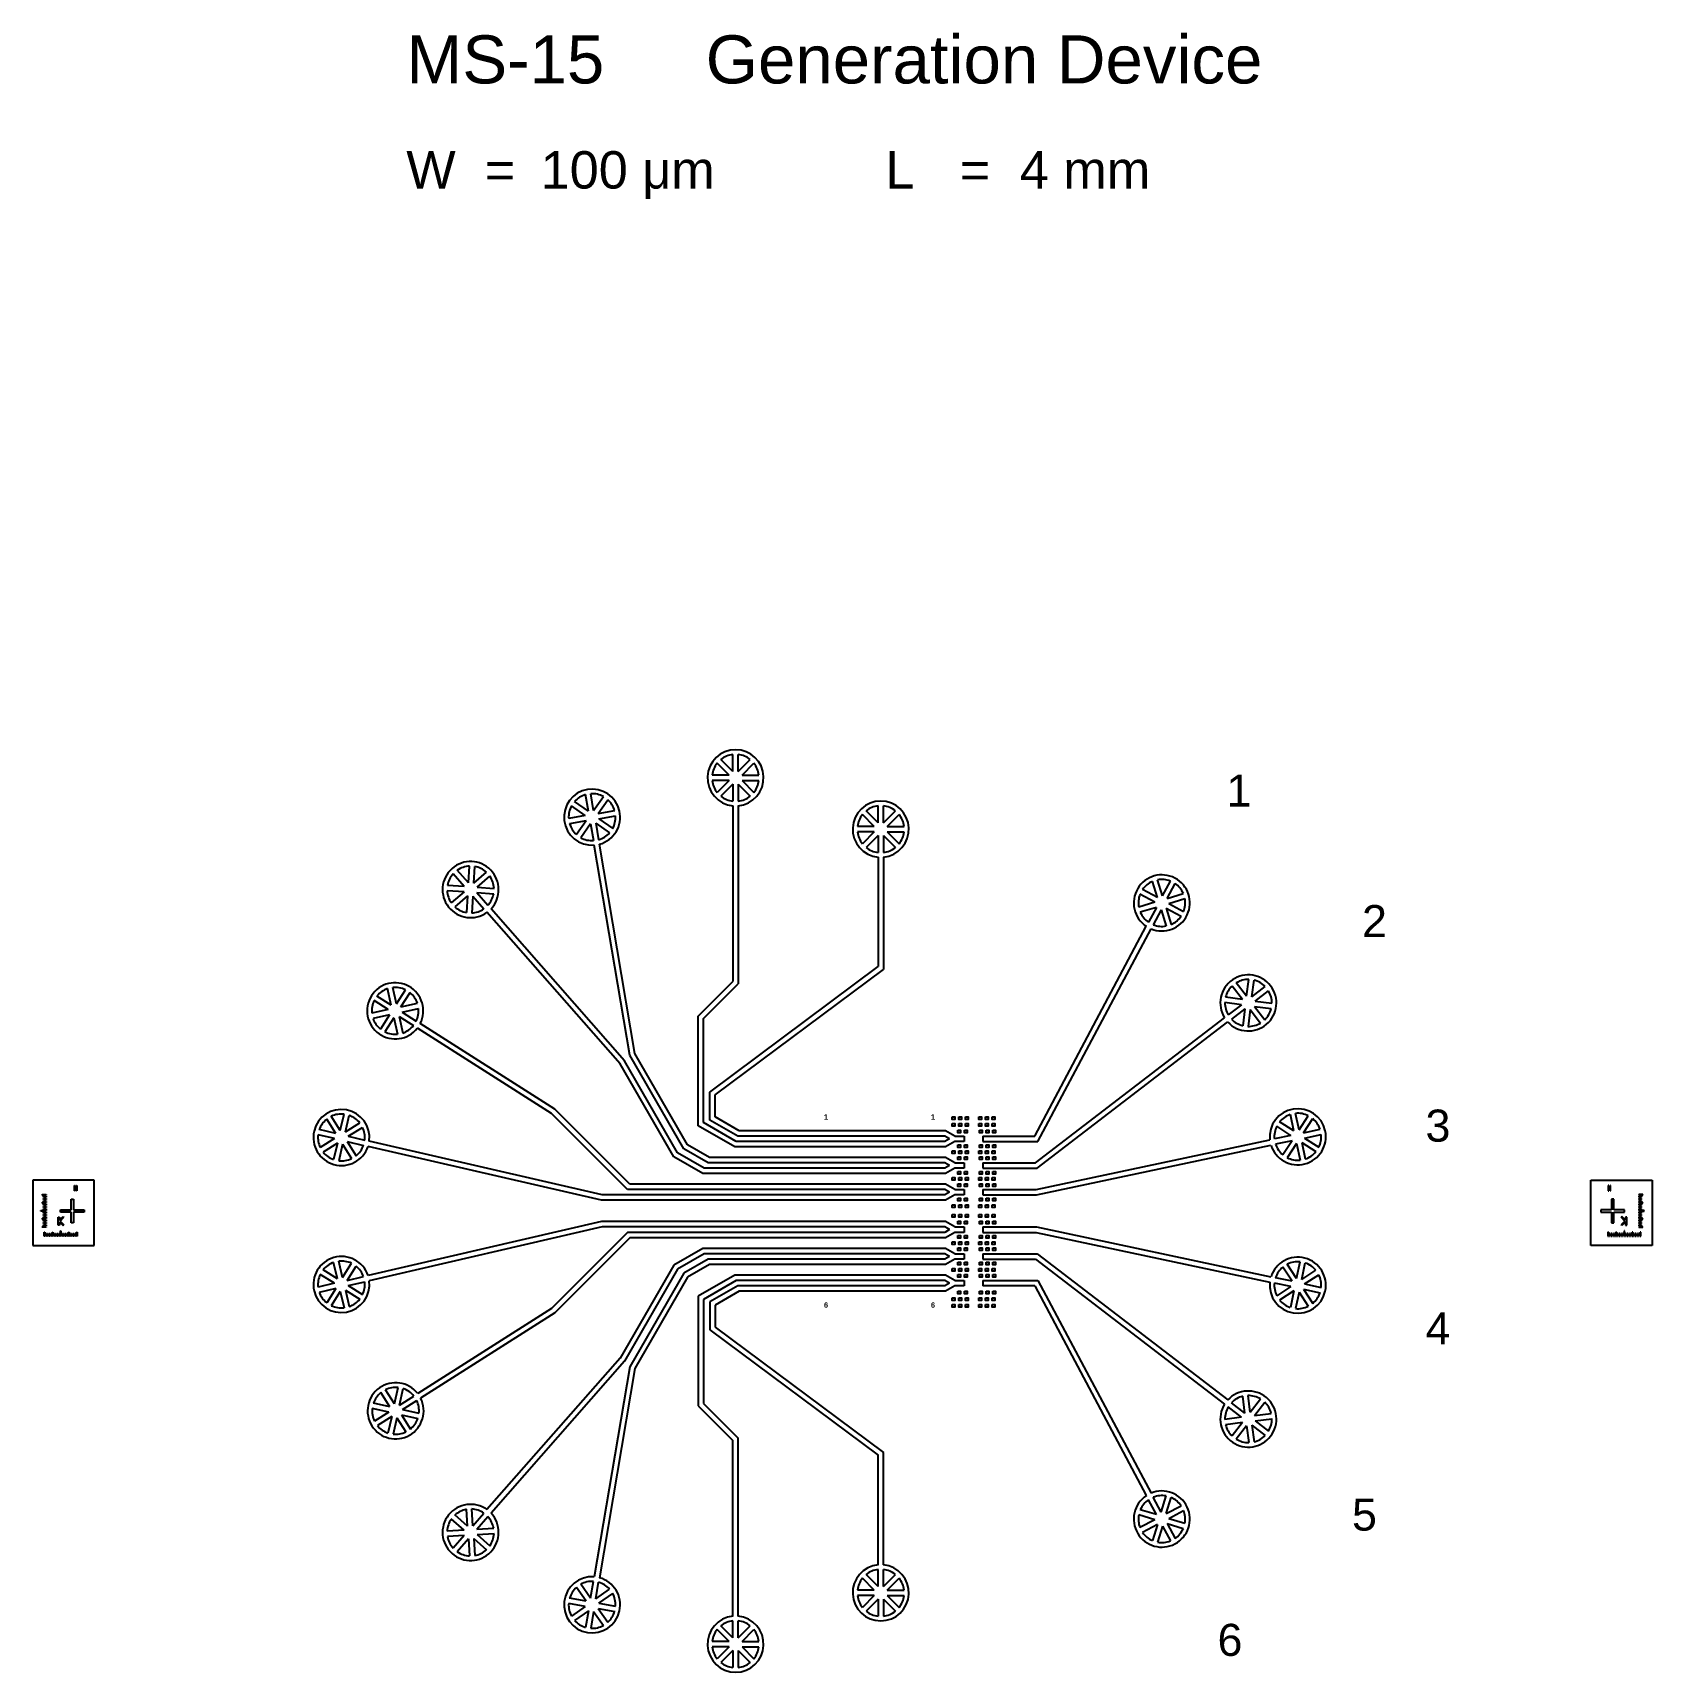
# Model space of a CAD drawing. Header units: millimetres. Extents: x 86952 to 295100, y -20629 to 191261.
# Drawn here: x 239956 to 270245, y -20629 to 10048 of the extents above; entities that cross this region are included whole.
import ezdxf

# ---------------------------------------------------------------- set-up
doc = ezdxf.new("R2010")
doc.units = ezdxf.units.MM
doc.layers.add('Clear', color=140, linetype='Continuous', true_color=0x00bfff)
doc.layers.add('Opaque', color=30, linetype='Continuous', true_color=0xff7f00)
doc.styles.add('textstyle10', font='arial.ttf')
doc.styles.add('textstyle11', font='arial.ttf')
doc.styles.add('textstyle12', font='arial.ttf')
doc.styles.add('textstyle2', font='arial.ttf')
doc.styles.add('textstyle3', font='arial.ttf')
doc.styles.add('textstyle4', font='arial.ttf')
doc.styles.add('textstyle5', font='arial.ttf')
doc.styles.add('textstyle6', font='arial.ttf')
doc.styles.add('textstyle7', font='arial.ttf')
doc.styles.add('textstyle8', font='arial.ttf')
doc.styles.add('textstyle9', font='arial.ttf')

msp = doc.modelspace()

# ---------------------------------------------------------------- texts
at = {"layer": 'Clear'}
for s, insert, char_height, width, attachment_point, style in [('{\\H3.2143x;MS-15^I^IGeneration Device\\H0.83335x;\\P\\H0.53332x; \\P\\H1.75x;W  =^I 100 \\fSymbol|b0|i0|c2|p18;m\\fArial|b0|i0|c0|p34;m^I^I^I\\H0.99995x;L^I =^I 4 mm}', (246942, 10000), 280, 16592.48, 1, 'textstyle2'), ('1', (262283, -3831), 600, 1234.99, 1, 'textstyle3'), ('2', (264818, -6274), 600, 1234.99, 1, 'textstyle4'), ('3', (266005, -10101), 600, 1234.99, 1, 'textstyle5'), ('{\\fArial|b1|i0|c0|p34;1}', (254754, -10289), 100, 1234.99, 7, 'textstyle12'), ('{\\fArial|b1|i0|c0|p34;1}', (256754, -10289), 100, 1234.99, 7, 'textstyle10'), ('{\\fArial|b1|i0|c0|p34;6}', (254754, -13708), 100, 1234.99, 1, 'textstyle11'), ('{\\fArial|b1|i0|c0|p34;6}', (256754, -13708), 100, 1234.99, 1, 'textstyle9'), ('4', (266005, -13896), 600, 1234.99, 1, 'textstyle6'), ('5', (264630, -17379), 600, 1234.99, 1, 'textstyle7'), ('6', (262115, -19724), 600, 1234.99, 1, 'textstyle8')]:
    msp.add_mtext(s, dxfattribs=dict(at, insert=insert, char_height=char_height, width=width, attachment_point=attachment_point, style=style))

# ---------------------------------------------------------------- linework, layer by layer
at = {"layer": 'Clear'}
for p, q in [((253050, -4415), (253050, -7703)), ((253150, -4415), (253150, -7745)), ((251120, -9084), (250455, -5153)), ((251215, -9049), (250554, -5136)), ((255766, -5376), (255766, -7426)), ((255866, -5376), (255866, -7477)), ((250940, -9246), (248451, -6410)), ((251022, -9187), (248526, -6344)), ((258695, -10598), (260783, -6672)), ((258755, -10698), (260872, -6719)), ((252617, -9773), (255766, -7426)), ((252717, -9823), (255866, -7477)), ((252401, -8353), (253050, -7703)), ((252501, -8394), (253150, -7745)), ((249655, -10173), (247148, -8576)), ((249718, -10095), (247202, -8492)), ((252401, -10402), (252401, -8353)), ((252501, -10344), (252501, -8394)), ((258708, -11098), (262247, -8383)), ((258742, -11198), (262308, -8462)), ((252017, -10912), (251022, -9187)), ((252131, -10835), (251120, -9084)), ((252204, -10762), (251215, -9049)), ((251944, -10985), (250940, -9246)), ((252617, -10296), (252617, -9773)), ((251121, -11498), (249718, -10095)), ((252717, -10238), (252717, -9823)), ((251080, -11598), (249655, -10173)), ((253087, -10798), (252401, -10402)), ((253114, -10698), (252501, -10344)), ((253141, -10598), (252617, -10296)), ((253168, -10498), (252717, -10238)), ((250606, -11698), (246248, -10692)), ((257014, -10698), (253114, -10698)), ((257014, -10598), (253141, -10598)), ((257027, -10498), (253168, -10498)), ((257100, -10648), (257014, -10598)), ((257100, -10648), (257014, -10698)), ((257200, -10598), (257027, -10498)), ((257200, -10698), (257027, -10798)), ((257200, -10598), (257375, -10598)), ((257375, -10698), (257200, -10698)), ((257375, -10598), (257375, -10698)), ((257725, -10598), (257725, -10698)), ((257725, -10598), (258695, -10598)), ((257725, -10698), (258755, -10698)), ((258720, -11598), (263095, -10669)), ((250595, -11798), (246226, -10789)), ((252487, -11298), (251944, -10985)), ((252514, -11198), (252017, -10912)), ((252587, -11098), (252131, -10835)), ((252614, -10998), (252204, -10762)), ((257027, -10998), (252614, -10998)), ((257027, -10798), (253087, -10798)), ((257200, -11098), (257027, -10998)), ((258731, -11698), (263115, -10766)), ((257027, -11298), (252487, -11298)), ((257014, -11198), (252514, -11198)), ((257014, -11098), (252587, -11098)), ((257100, -11148), (257014, -11098)), ((257100, -11148), (257014, -11198)), ((257200, -11198), (257027, -11298)), ((257200, -11098), (257375, -11098)), ((257375, -11198), (257200, -11198)), ((257375, -11098), (257375, -11198)), ((257725, -11098), (257725, -11198)), ((257725, -11098), (258708, -11098)), ((257725, -11198), (258742, -11198)), ((239956, -11423), (239956, -12643)), ((241101, -11423), (239956, -11423)), ((241101, -12643), (241101, -11423)), ((257014, -11598), (251080, -11598)), ((257027, -11498), (251121, -11498)), ((257100, -11648), (257014, -11598)), ((257100, -11648), (257014, -11698)), ((257200, -11598), (257027, -11498)), ((257200, -11598), (257375, -11598)), ((257375, -11598), (257375, -11698)), ((257725, -11598), (257725, -11698)), ((257725, -11598), (258720, -11598)), ((269100, -11423), (270245, -11423)), ((269100, -12643), (269100, -11423)), ((270245, -11423), (270245, -12643)), ((257027, -11798), (250595, -11798)), ((257014, -11698), (250606, -11698)), ((257200, -11698), (257027, -11798)), ((257375, -11698), (257200, -11698)), ((257725, -11698), (258731, -11698)), ((250595, -12198), (246226, -13208)), ((257027, -12198), (250595, -12198)), ((257200, -12298), (257027, -12198)), ((250606, -12298), (246248, -13305)), ((251080, -12398), (249655, -13823)), ((251121, -12498), (249718, -13902)), ((257014, -12298), (250606, -12298)), ((257014, -12398), (251080, -12398)), ((257027, -12498), (251121, -12498)), ((257100, -12348), (257014, -12298)), ((257100, -12348), (257014, -12398)), ((257200, -12398), (257027, -12498)), ((257200, -12298), (257375, -12298)), ((257375, -12398), (257200, -12398)), ((257375, -12298), (257375, -12398)), ((257725, -12298), (257725, -12398)), ((257725, -12298), (258731, -12298)), ((257725, -12398), (258720, -12398)), ((258720, -12398), (263095, -13328)), ((258731, -12298), (263115, -13230)), ((239956, -12643), (241101, -12643)), ((252487, -12698), (251944, -13012)), ((252514, -12798), (252017, -13085)), ((257027, -12698), (252487, -12698)), ((257014, -12798), (252514, -12798)), ((257100, -12848), (257014, -12798)), ((257100, -12848), (257014, -12898)), ((257200, -12798), (257027, -12698)), ((257200, -12798), (257375, -12798)), ((257375, -12798), (257375, -12898)), ((257725, -12798), (257725, -12898)), ((257725, -12798), (258742, -12798)), ((258742, -12798), (262308, -15534)), ((270245, -12643), (269100, -12643)), ((251944, -13012), (250940, -14751)), ((252017, -13085), (251022, -14810)), ((252131, -13162), (251120, -14913)), ((252587, -12898), (252131, -13162)), ((252614, -12998), (252204, -13235)), ((257014, -12898), (252587, -12898)), ((257027, -12998), (252614, -12998)), ((257200, -12898), (257027, -12998)), ((257375, -12898), (257200, -12898)), ((257725, -12898), (258708, -12898)), ((258708, -12898), (262247, -15614)), ((252204, -13235), (251215, -14948)), ((253087, -13198), (252401, -13594)), ((253114, -13298), (252501, -13652)), ((253141, -13398), (252617, -13701)), ((257027, -13198), (253087, -13198)), ((257014, -13298), (253114, -13298)), ((257014, -13398), (253141, -13398)), ((257100, -13348), (257014, -13298)), ((257100, -13348), (257014, -13398)), ((257200, -13298), (257027, -13198)), ((257200, -13398), (257027, -13498)), ((257200, -13298), (257375, -13298)), ((257375, -13398), (257200, -13398)), ((257375, -13298), (257375, -13398)), ((257725, -13298), (257725, -13398)), ((257725, -13298), (258755, -13298)), ((258695, -13398), (257725, -13398)), ((258695, -13398), (260783, -17325)), ((258755, -13298), (260872, -17278)), ((252401, -13594), (252401, -15644)), ((252501, -13652), (252501, -15603)), ((252617, -13701), (252617, -14223)), ((253168, -13498), (252717, -13758)), ((252717, -13758), (252717, -14173)), ((257027, -13498), (253168, -13498)), ((249655, -13823), (247156, -15415)), ((249718, -13902), (247210, -15500)), ((252617, -14223), (255766, -16570)), ((252717, -14173), (255866, -16520)), ((250940, -14751), (248451, -17587)), ((251022, -14810), (248526, -17653)), ((251120, -14913), (250455, -18844)), ((251215, -14948), (250554, -18861)), ((252401, -15644), (253050, -16294)), ((252501, -15603), (253150, -16252)), ((253150, -19581), (253150, -16252)), ((253050, -19581), (253050, -16294)), ((255866, -18620), (255866, -16520)), ((255766, -18620), (255766, -16570))]:
    msp.add_line(p, q, dxfattribs=at)
for points in [[(257150, -10238), (257200, -10238), (257200, -10288), (257150, -10288)], [(257150, -10363), (257200, -10363), (257200, -10413), (257150, -10413)], [(257275, -10238), (257325, -10238), (257325, -10288), (257275, -10288)], [(257275, -10363), (257325, -10363), (257325, -10413), (257275, -10413)], [(257400, -10238), (257450, -10238), (257450, -10288), (257400, -10288)], [(257400, -10363), (257450, -10363), (257450, -10413), (257400, -10413)], [(257650, -10238), (257700, -10238), (257700, -10288), (257650, -10288)], [(257650, -10363), (257700, -10363), (257700, -10413), (257650, -10413)], [(257775, -10238), (257825, -10238), (257825, -10288), (257775, -10288)], [(257775, -10363), (257825, -10363), (257825, -10413), (257775, -10413)], [(257900, -10238), (257950, -10238), (257950, -10288), (257900, -10288)], [(257900, -10363), (257950, -10363), (257950, -10413), (257900, -10413)], [(257260, -10488), (257310, -10488), (257310, -10538), (257260, -10538)], [(257385, -10488), (257435, -10488), (257435, -10538), (257385, -10538)], [(257665, -10488), (257715, -10488), (257715, -10538), (257665, -10538)], [(257790, -10488), (257840, -10488), (257840, -10538), (257790, -10538)], [(257915, -10488), (257965, -10488), (257965, -10538), (257915, -10538)], [(257150, -10873), (257200, -10873), (257200, -10923), (257150, -10923)], [(257260, -10758), (257310, -10758), (257310, -10808), (257260, -10808)], [(257260, -10988), (257310, -10988), (257310, -11038), (257260, -11038)], [(257275, -10873), (257325, -10873), (257325, -10923), (257275, -10923)], [(257385, -10758), (257435, -10758), (257435, -10808), (257385, -10808)], [(257385, -10988), (257435, -10988), (257435, -11038), (257385, -11038)], [(257400, -10873), (257450, -10873), (257450, -10923), (257400, -10923)], [(257650, -10873), (257700, -10873), (257700, -10923), (257650, -10923)], [(257665, -10758), (257715, -10758), (257715, -10808), (257665, -10808)], [(257665, -10988), (257715, -10988), (257715, -11038), (257665, -11038)], [(257775, -10873), (257825, -10873), (257825, -10923), (257775, -10923)], [(257790, -10758), (257840, -10758), (257840, -10808), (257790, -10808)], [(257790, -10988), (257840, -10988), (257840, -11038), (257790, -11038)], [(257900, -10873), (257950, -10873), (257950, -10923), (257900, -10923)], [(257915, -10758), (257965, -10758), (257965, -10808), (257915, -10808)], [(257915, -10988), (257965, -10988), (257965, -11038), (257915, -11038)], [(257260, -11258), (257310, -11258), (257310, -11308), (257260, -11308)], [(257385, -11258), (257435, -11258), (257435, -11308), (257385, -11308)], [(257665, -11258), (257715, -11258), (257715, -11308), (257665, -11308)], [(257790, -11258), (257840, -11258), (257840, -11308), (257790, -11308)], [(257915, -11258), (257965, -11258), (257965, -11308), (257915, -11308)], [(257150, -11373), (257200, -11373), (257200, -11423), (257150, -11423)], [(257260, -11488), (257310, -11488), (257310, -11538), (257260, -11538)], [(257275, -11373), (257325, -11373), (257325, -11423), (257275, -11423)], [(257385, -11488), (257435, -11488), (257435, -11538), (257385, -11538)], [(257400, -11373), (257450, -11373), (257450, -11423), (257400, -11423)], [(257650, -11373), (257700, -11373), (257700, -11423), (257650, -11423)], [(257665, -11488), (257715, -11488), (257715, -11538), (257665, -11538)], [(257775, -11373), (257825, -11373), (257825, -11423), (257775, -11423)], [(257790, -11488), (257840, -11488), (257840, -11538), (257790, -11538)], [(257900, -11373), (257950, -11373), (257950, -11423), (257900, -11423)], [(257915, -11488), (257965, -11488), (257965, -11538), (257915, -11538)], [(257150, -11883), (257200, -11883), (257200, -11933), (257150, -11933)], [(257260, -11758), (257310, -11758), (257310, -11808), (257260, -11808)], [(257275, -11883), (257325, -11883), (257325, -11933), (257275, -11933)], [(257385, -11758), (257435, -11758), (257435, -11808), (257385, -11808)], [(257400, -11883), (257450, -11883), (257450, -11933), (257400, -11933)], [(257650, -11883), (257700, -11883), (257700, -11933), (257650, -11933)], [(257665, -11758), (257715, -11758), (257715, -11808), (257665, -11808)], [(257775, -11883), (257825, -11883), (257825, -11933), (257775, -11933)], [(257790, -11758), (257840, -11758), (257840, -11808), (257790, -11808)], [(257900, -11883), (257950, -11883), (257950, -11933), (257900, -11933)], [(257915, -11758), (257965, -11758), (257965, -11808), (257915, -11808)], [(257150, -12063), (257200, -12063), (257200, -12113), (257150, -12113)], [(257260, -12188), (257310, -12188), (257310, -12238), (257260, -12238)], [(257275, -12063), (257325, -12063), (257325, -12113), (257275, -12113)], [(257385, -12188), (257435, -12188), (257435, -12238), (257385, -12238)], [(257400, -12063), (257450, -12063), (257450, -12113), (257400, -12113)], [(257650, -12063), (257700, -12063), (257700, -12113), (257650, -12113)], [(257665, -12188), (257715, -12188), (257715, -12238), (257665, -12238)], [(257775, -12063), (257825, -12063), (257825, -12113), (257775, -12113)], [(257790, -12188), (257840, -12188), (257840, -12238), (257790, -12238)], [(257900, -12063), (257950, -12063), (257950, -12113), (257900, -12113)], [(257915, -12188), (257965, -12188), (257965, -12238), (257915, -12238)], [(257150, -12573), (257200, -12573), (257200, -12623), (257150, -12623)], [(257260, -12458), (257310, -12458), (257310, -12508), (257260, -12508)], [(257275, -12573), (257325, -12573), (257325, -12623), (257275, -12623)], [(257385, -12458), (257435, -12458), (257435, -12508), (257385, -12508)], [(257400, -12573), (257450, -12573), (257450, -12623), (257400, -12623)], [(257650, -12573), (257700, -12573), (257700, -12623), (257650, -12623)], [(257665, -12458), (257715, -12458), (257715, -12508), (257665, -12508)], [(257775, -12573), (257825, -12573), (257825, -12623), (257775, -12623)], [(257790, -12458), (257840, -12458), (257840, -12508), (257790, -12508)], [(257900, -12573), (257950, -12573), (257950, -12623), (257900, -12623)], [(257915, -12458), (257965, -12458), (257965, -12508), (257915, -12508)], [(257260, -12688), (257310, -12688), (257310, -12738), (257260, -12738)], [(257385, -12688), (257435, -12688), (257435, -12738), (257385, -12738)], [(257665, -12688), (257715, -12688), (257715, -12738), (257665, -12738)], [(257790, -12688), (257840, -12688), (257840, -12738), (257790, -12738)], [(257915, -12688), (257965, -12688), (257965, -12738), (257915, -12738)], [(257150, -13073), (257200, -13073), (257200, -13123), (257150, -13123)], [(257260, -12958), (257310, -12958), (257310, -13008), (257260, -13008)], [(257260, -13188), (257310, -13188), (257310, -13238), (257260, -13238)], [(257275, -13073), (257325, -13073), (257325, -13123), (257275, -13123)], [(257385, -12958), (257435, -12958), (257435, -13008), (257385, -13008)], [(257385, -13188), (257435, -13188), (257435, -13238), (257385, -13238)], [(257400, -13073), (257450, -13073), (257450, -13123), (257400, -13123)], [(257650, -13073), (257700, -13073), (257700, -13123), (257650, -13123)], [(257665, -12958), (257715, -12958), (257715, -13008), (257665, -13008)], [(257665, -13188), (257715, -13188), (257715, -13238), (257665, -13238)], [(257775, -13073), (257825, -13073), (257825, -13123), (257775, -13123)], [(257790, -12958), (257840, -12958), (257840, -13008), (257790, -13008)], [(257790, -13188), (257840, -13188), (257840, -13238), (257790, -13238)], [(257900, -13073), (257950, -13073), (257950, -13123), (257900, -13123)], [(257915, -12958), (257965, -12958), (257965, -13008), (257915, -13008)], [(257915, -13188), (257965, -13188), (257965, -13238), (257915, -13238)], [(257150, -13623), (257200, -13623), (257200, -13673), (257150, -13673)], [(257150, -13748), (257200, -13748), (257200, -13798), (257150, -13798)], [(257260, -13498), (257310, -13498), (257310, -13548), (257260, -13548)], [(257275, -13623), (257325, -13623), (257325, -13673), (257275, -13673)], [(257275, -13748), (257325, -13748), (257325, -13798), (257275, -13798)], [(257385, -13498), (257435, -13498), (257435, -13548), (257385, -13548)], [(257400, -13623), (257450, -13623), (257450, -13673), (257400, -13673)], [(257400, -13748), (257450, -13748), (257450, -13798), (257400, -13798)], [(257650, -13623), (257700, -13623), (257700, -13673), (257650, -13673)], [(257650, -13748), (257700, -13748), (257700, -13798), (257650, -13798)], [(257665, -13498), (257715, -13498), (257715, -13548), (257665, -13548)], [(257775, -13623), (257825, -13623), (257825, -13673), (257775, -13673)], [(257775, -13748), (257825, -13748), (257825, -13798), (257775, -13798)], [(257790, -13498), (257840, -13498), (257840, -13548), (257790, -13548)], [(257900, -13623), (257950, -13623), (257950, -13673), (257900, -13673)], [(257900, -13748), (257950, -13748), (257950, -13798), (257900, -13798)], [(257915, -13498), (257965, -13498), (257965, -13548), (257915, -13548)]]:
    msp.add_lwpolyline(points, close=True, dxfattribs=at)
for centre, start, end in [((253100, -3893), 275.465, 264.535), ((250417, -4629), 285.0601, 274.13), ((255816, -4854), 275.465, 264.535), ((248144, -5984), 316.7351, 305.8051), ((261073, -6234), 247.465, 236.535), ((262692, -8105), 222.965, 212.035), ((246734, -8253), 332.962, 322.032), ((245728, -10623), 352.4577, 341.5276), ((263616, -10609), 197.465, 186.535), ((245728, -13374), 18.4724, 7.5423), ((263616, -13388), 173.465, 162.535), ((246742, -15738), 37.968, 27.038), ((262692, -15892), 147.965, 137.035), ((261073, -17763), 123.465, 112.535), ((248144, -18013), 54.1949, 43.2649), ((255816, -19143), 95.465, 84.535), ((250417, -19368), 85.87, 74.9399), ((253100, -20104), 95.465, 84.535)]:
    msp.add_arc(centre, 525, start, end, dxfattribs=at)
at = {"layer": 'Opaque'}
for p, q in [((252980, -3843), (252757, -3620)), ((253050, -3772), (252827, -3549)), ((253050, -3772), (253050, -3456)), ((253150, -3772), (253150, -3456)), ((253150, -3772), (253374, -3549)), ((253221, -3843), (253444, -3620)), ((252980, -3843), (252664, -3843)), ((252980, -3943), (252664, -3943)), ((252980, -3943), (252757, -4166)), ((253221, -3843), (253537, -3843)), ((253221, -3943), (253444, -4166)), ((253221, -3943), (253537, -3943)), ((250348, -4518), (250295, -4207)), ((250446, -4502), (250394, -4190)), ((250446, -4502), (250629, -4244)), ((253050, -4013), (252827, -4237)), ((253050, -4013), (253050, -4329)), ((253150, -4013), (253374, -4237)), ((253150, -4013), (253150, -4329)), ((250290, -4600), (249979, -4652)), ((250290, -4600), (250033, -4417)), ((250348, -4518), (250090, -4335)), ((250528, -4560), (250711, -4302)), ((250528, -4560), (250839, -4507)), ((255695, -4804), (255472, -4580)), ((255766, -4733), (255543, -4510)), ((255766, -4733), (255766, -4417)), ((255866, -4733), (255866, -4417)), ((255866, -4733), (256089, -4510)), ((255936, -4804), (256160, -4580)), ((250307, -4698), (249995, -4751)), ((250307, -4698), (250124, -4956)), ((250388, -4756), (250205, -5014)), ((250388, -4756), (250441, -5068)), ((250487, -4739), (250744, -4922)), ((250487, -4739), (250539, -5051)), ((250544, -4658), (250856, -4605)), ((250544, -4658), (250802, -4841)), ((255695, -4804), (255379, -4804)), ((255695, -4904), (255379, -4904)), ((255695, -4904), (255472, -5127)), ((255936, -4804), (256252, -4804)), ((255936, -4904), (256160, -5127)), ((255936, -4904), (256252, -4904)), ((255766, -4974), (255543, -5197)), ((255766, -4974), (255766, -5290)), ((255866, -4974), (256089, -5197)), ((255866, -4974), (255866, -5290)), ((248027, -5926), (247819, -5689)), ((248102, -5860), (247894, -5623)), ((248102, -5860), (248123, -5545)), ((248202, -5867), (248222, -5552)), ((248202, -5867), (248439, -5659)), ((248268, -5942), (248505, -5734)), ((261085, -6104), (260993, -5802)), ((261085, -6104), (261234, -5825)), ((248021, -6026), (247705, -6005)), ((248027, -5926), (247712, -5906)), ((248021, -6026), (247783, -6234)), ((248086, -6101), (247849, -6309)), ((248086, -6101), (248066, -6416)), ((248186, -6107), (248165, -6423)), ((248186, -6107), (248394, -6345)), ((248261, -6042), (248576, -6062)), ((248261, -6042), (248469, -6279)), ((248268, -5942), (248583, -5962)), ((260943, -6221), (260664, -6073)), ((260990, -6133), (260711, -5985)), ((260990, -6133), (260897, -5831)), ((261173, -6151), (261322, -5872)), ((261173, -6151), (261475, -6058)), ((260943, -6221), (260641, -6313)), ((260972, -6317), (260670, -6409)), ((260972, -6317), (260824, -6595)), ((261060, -6363), (260912, -6642)), ((261060, -6363), (261153, -6666)), ((261156, -6334), (261435, -6483)), ((261156, -6334), (261248, -6636)), ((261203, -6246), (261505, -6154)), ((261203, -6246), (261481, -6394)), ((262658, -7979), (262700, -7665)), ((246659, -8146), (246591, -7838)), ((246757, -8125), (246688, -7816)), ((246757, -8125), (246926, -7858)), ((246841, -8178), (247011, -7912)), ((262579, -8039), (262387, -7789)), ((262658, -7979), (262466, -7728)), ((262757, -7992), (262799, -7678)), ((262757, -7992), (263008, -7799)), ((262818, -8071), (263069, -7878)), ((246605, -8230), (246297, -8299)), ((246605, -8230), (246339, -8061)), ((246659, -8146), (246393, -7977)), ((246841, -8178), (247149, -8110)), ((246862, -8276), (247171, -8207)), ((246862, -8276), (247129, -8446)), ((262566, -8138), (262253, -8097)), ((262579, -8039), (262266, -7998)), ((262566, -8138), (262316, -8331)), ((262627, -8217), (262376, -8410)), ((262627, -8217), (262586, -8531)), ((262726, -8231), (262685, -8544)), ((262726, -8231), (262918, -8481)), ((262805, -8170), (262997, -8420)), ((262805, -8170), (263118, -8211)), ((262818, -8071), (263131, -8112)), ((246627, -8328), (246319, -8396)), ((246627, -8328), (246457, -8594)), ((246711, -8382), (246542, -8648)), ((246711, -8382), (246780, -8690)), ((246809, -8360), (246877, -8668)), ((246809, -8360), (247075, -8530)), ((245622, -10547), (245454, -10279)), ((245706, -10494), (245539, -10226)), ((245706, -10494), (245777, -10186)), ((245803, -10517), (245875, -10209)), ((245803, -10517), (246071, -10349)), ((263488, -10585), (263223, -10413)), ((263542, -10501), (263277, -10329)), ((263542, -10501), (263477, -10192)), ((263640, -10481), (263574, -10172)), ((263640, -10481), (263812, -10216)), ((263724, -10535), (263896, -10270)), ((245599, -10644), (245291, -10573)), ((245622, -10547), (245314, -10476)), ((245599, -10644), (245331, -10812)), ((245652, -10729), (245384, -10896)), ((245652, -10729), (245581, -11037)), ((245834, -10698), (246001, -10966)), ((245834, -10698), (246142, -10770)), ((245856, -10601), (246124, -10434)), ((245856, -10601), (246164, -10672)), ((263488, -10585), (263179, -10651)), ((263509, -10683), (263200, -10748)), ((263509, -10683), (263337, -10948)), ((263690, -10716), (263756, -11025)), ((263690, -10716), (263955, -10888)), ((263724, -10535), (264033, -10469)), ((263744, -10633), (264053, -10567)), ((263744, -10633), (264009, -10805)), ((245749, -10751), (245678, -11059)), ((245749, -10751), (245917, -11019)), ((263592, -10737), (263420, -11002)), ((263592, -10737), (263658, -11046)), ((240733, -11623), (240733, -11523)), ((240733, -11523), (240745, -11523)), ((240745, -11623), (240733, -11623)), ((240745, -11523), (240745, -11623)), ((240770, -11623), (240770, -11523)), ((240770, -11523), (240782, -11523)), ((240782, -11623), (240770, -11623)), ((240782, -11523), (240782, -11623)), ((269431, -11523), (269419, -11523)), ((269419, -11523), (269419, -11623)), ((269419, -11623), (269431, -11623)), ((269431, -11623), (269431, -11523)), ((269468, -11523), (269456, -11523)), ((269456, -11523), (269456, -11623)), ((269456, -11623), (269468, -11623)), ((269468, -11623), (269468, -11523)), ((240131, -11704), (240131, -11692)), ((240131, -11692), (240206, -11692)), ((240206, -11704), (240131, -11704)), ((240131, -11854), (240131, -11842)), ((240131, -11842), (240206, -11842)), ((240206, -11854), (240131, -11854)), ((240156, -11734), (240156, -11722)), ((240156, -11722), (240206, -11722)), ((240206, -11734), (240156, -11734)), ((240156, -11764), (240156, -11752)), ((240156, -11752), (240206, -11752)), ((240206, -11764), (240156, -11764)), ((240156, -11794), (240156, -11782)), ((240156, -11782), (240206, -11782)), ((240206, -11794), (240156, -11794)), ((240156, -11824), (240156, -11812)), ((240156, -11812), (240206, -11812)), ((240206, -11824), (240156, -11824)), ((240156, -11884), (240156, -11872)), ((240156, -11872), (240206, -11872)), ((240206, -11884), (240156, -11884)), ((240156, -11914), (240156, -11902)), ((240156, -11902), (240206, -11902)), ((240206, -11914), (240156, -11914)), ((240156, -11944), (240156, -11932)), ((240156, -11932), (240206, -11932)), ((240206, -11944), (240156, -11944)), ((240156, -11974), (240156, -11962)), ((240156, -11962), (240206, -11962)), ((240206, -11692), (240206, -11704)), ((240206, -11722), (240206, -11734)), ((240206, -11752), (240206, -11764)), ((240206, -11782), (240206, -11794)), ((240206, -11812), (240206, -11824)), ((240206, -11842), (240206, -11854)), ((240206, -11872), (240206, -11884)), ((240206, -11902), (240206, -11914)), ((240206, -11932), (240206, -11944)), ((240206, -11962), (240206, -11974)), ((240674, -11976), (240674, -11776)), ((240674, -11776), (240718, -11776)), ((240718, -11776), (240718, -11976)), ((269527, -11776), (269483, -11776)), ((269483, -11776), (269483, -11976)), ((269527, -11976), (269527, -11776)), ((270070, -11692), (269995, -11692)), ((269995, -11692), (269995, -11704)), ((269995, -11704), (270070, -11704)), ((270045, -11722), (269995, -11722)), ((269995, -11722), (269995, -11734)), ((269995, -11734), (270045, -11734)), ((270045, -11752), (269995, -11752)), ((269995, -11752), (269995, -11764)), ((269995, -11764), (270045, -11764)), ((270045, -11782), (269995, -11782)), ((269995, -11782), (269995, -11794)), ((269995, -11794), (270045, -11794)), ((270045, -11812), (269995, -11812)), ((269995, -11812), (269995, -11824)), ((269995, -11824), (270045, -11824)), ((270070, -11842), (269995, -11842)), ((269995, -11842), (269995, -11854)), ((269995, -11854), (270070, -11854)), ((270045, -11872), (269995, -11872)), ((269995, -11872), (269995, -11884)), ((269995, -11884), (270045, -11884)), ((270045, -11902), (269995, -11902)), ((269995, -11902), (269995, -11914)), ((269995, -11914), (270045, -11914)), ((270045, -11932), (269995, -11932)), ((269995, -11932), (269995, -11944)), ((269995, -11944), (270045, -11944)), ((270045, -11962), (269995, -11962)), ((269995, -11962), (269995, -11974)), ((270045, -11734), (270045, -11722)), ((270045, -11764), (270045, -11752)), ((270045, -11794), (270045, -11782)), ((270045, -11824), (270045, -11812)), ((270045, -11884), (270045, -11872)), ((270045, -11914), (270045, -11902)), ((270045, -11944), (270045, -11932)), ((270045, -11974), (270045, -11962)), ((270070, -11704), (270070, -11692)), ((270070, -11854), (270070, -11842)), ((240106, -12004), (240106, -11992)), ((240106, -11992), (240206, -11992)), ((240206, -12004), (240106, -12004)), ((240131, -12154), (240131, -12142)), ((240131, -12142), (240206, -12142)), ((240206, -12154), (240131, -12154)), ((240206, -11974), (240156, -11974)), ((240156, -12034), (240156, -12022)), ((240156, -12022), (240206, -12022)), ((240206, -12034), (240156, -12034)), ((240156, -12064), (240156, -12052)), ((240156, -12052), (240206, -12052)), ((240206, -12064), (240156, -12064)), ((240156, -12094), (240156, -12082)), ((240156, -12082), (240206, -12082)), ((240206, -12094), (240156, -12094)), ((240156, -12124), (240156, -12112)), ((240156, -12112), (240206, -12112)), ((240206, -12124), (240156, -12124)), ((240156, -12184), (240156, -12172)), ((240156, -12172), (240206, -12172)), ((240206, -12184), (240156, -12184)), ((240156, -12214), (240156, -12202)), ((240156, -12202), (240206, -12202)), ((240206, -12214), (240156, -12214)), ((240156, -12244), (240156, -12232)), ((240156, -12232), (240206, -12232)), ((240206, -12244), (240156, -12244)), ((240156, -12274), (240156, -12262)), ((240156, -12262), (240206, -12262)), ((240206, -11992), (240206, -12004)), ((240206, -12022), (240206, -12034)), ((240206, -12052), (240206, -12064)), ((240206, -12082), (240206, -12094)), ((240206, -12112), (240206, -12124)), ((240206, -12142), (240206, -12154)), ((240206, -12172), (240206, -12184)), ((240206, -12202), (240206, -12214)), ((240206, -12232), (240206, -12244)), ((240206, -12262), (240206, -12274)), ((240432, -12112), (240452, -12112)), ((240432, -12262), (240432, -12112)), ((240452, -12262), (240432, -12262)), ((240452, -12172), (240523, -12102)), ((240452, -12112), (240452, -12172)), ((240452, -12201), (240452, -12262)), ((240452, -12201), (240523, -12272)), ((240467, -12187), (240537, -12116)), ((240467, -12187), (240537, -12257)), ((240474, -11976), (240674, -11976)), ((240474, -12020), (240474, -11976)), ((240674, -12020), (240474, -12020)), ((240523, -12102), (240537, -12116)), ((240523, -12272), (240537, -12257)), ((240674, -12220), (240674, -12020)), ((240718, -12220), (240674, -12220)), ((240718, -11976), (240918, -11976)), ((240918, -12020), (240718, -12020)), ((240718, -12020), (240718, -12220)), ((240918, -11976), (240918, -12020)), ((269483, -11976), (269283, -11976)), ((269283, -11976), (269283, -12020)), ((269283, -12020), (269483, -12020)), ((269483, -12020), (269483, -12220)), ((269483, -12220), (269527, -12220)), ((269727, -11976), (269527, -11976)), ((269527, -12220), (269527, -12020)), ((269527, -12020), (269727, -12020)), ((269677, -12102), (269663, -12116)), ((269734, -12187), (269663, -12116)), ((269734, -12187), (269663, -12257)), ((269677, -12272), (269663, -12257)), ((269748, -12172), (269677, -12102)), ((269748, -12201), (269677, -12272)), ((269727, -12020), (269727, -11976)), ((269768, -12112), (269748, -12112)), ((269748, -12112), (269748, -12172)), ((269748, -12201), (269748, -12262)), ((269748, -12262), (269768, -12262)), ((269768, -12262), (269768, -12112)), ((269995, -11974), (270045, -11974)), ((270095, -11992), (269995, -11992)), ((269995, -11992), (269995, -12004)), ((269995, -12004), (270095, -12004)), ((270045, -12022), (269995, -12022)), ((269995, -12022), (269995, -12034)), ((269995, -12034), (270045, -12034)), ((270045, -12052), (269995, -12052)), ((269995, -12052), (269995, -12064)), ((269995, -12064), (270045, -12064)), ((270045, -12082), (269995, -12082)), ((269995, -12082), (269995, -12094)), ((269995, -12094), (270045, -12094)), ((270045, -12112), (269995, -12112)), ((269995, -12112), (269995, -12124)), ((269995, -12124), (270045, -12124)), ((270070, -12142), (269995, -12142)), ((269995, -12142), (269995, -12154)), ((269995, -12154), (270070, -12154)), ((270045, -12172), (269995, -12172)), ((269995, -12172), (269995, -12184)), ((269995, -12184), (270045, -12184)), ((270045, -12202), (269995, -12202)), ((269995, -12202), (269995, -12214)), ((269995, -12214), (270045, -12214)), ((270045, -12232), (269995, -12232)), ((269995, -12232), (269995, -12244)), ((269995, -12244), (270045, -12244)), ((270045, -12262), (269995, -12262)), ((269995, -12262), (269995, -12274)), ((270045, -12034), (270045, -12022)), ((270045, -12064), (270045, -12052)), ((270045, -12094), (270045, -12082)), ((270045, -12124), (270045, -12112)), ((270045, -12184), (270045, -12172)), ((270045, -12214), (270045, -12202)), ((270045, -12244), (270045, -12232)), ((270045, -12274), (270045, -12262)), ((270070, -12154), (270070, -12142)), ((270095, -12004), (270095, -11992)), ((240131, -12304), (240131, -12292)), ((240131, -12292), (240206, -12292)), ((240206, -12304), (240131, -12304)), ((240206, -12274), (240156, -12274)), ((240171, -12468), (240171, -12393)), ((240171, -12393), (240183, -12393)), ((240183, -12468), (240171, -12468)), ((240183, -12393), (240183, -12468)), ((240201, -12468), (240201, -12418)), ((240201, -12418), (240213, -12418)), ((240213, -12468), (240201, -12468)), ((240206, -12292), (240206, -12304)), ((240213, -12418), (240213, -12468)), ((240231, -12468), (240231, -12418)), ((240231, -12418), (240243, -12418)), ((240243, -12468), (240231, -12468)), ((240243, -12418), (240243, -12468)), ((240261, -12468), (240261, -12418)), ((240261, -12418), (240273, -12418)), ((240273, -12468), (240261, -12468)), ((240273, -12418), (240273, -12468)), ((240291, -12468), (240291, -12418)), ((240291, -12418), (240303, -12418)), ((240303, -12468), (240291, -12468)), ((240303, -12418), (240303, -12468)), ((240321, -12468), (240321, -12393)), ((240321, -12393), (240333, -12393)), ((240333, -12468), (240321, -12468)), ((240333, -12393), (240333, -12468)), ((240351, -12468), (240351, -12418)), ((240351, -12418), (240363, -12418)), ((240363, -12468), (240351, -12468)), ((240363, -12418), (240363, -12468)), ((240381, -12468), (240381, -12418)), ((240381, -12418), (240393, -12418)), ((240393, -12468), (240381, -12468)), ((240393, -12418), (240393, -12468)), ((240411, -12468), (240411, -12418)), ((240411, -12418), (240423, -12418)), ((240423, -12468), (240411, -12468)), ((240423, -12418), (240423, -12468)), ((240441, -12468), (240441, -12418)), ((240441, -12418), (240453, -12418)), ((240453, -12468), (240441, -12468)), ((240453, -12418), (240453, -12468)), ((240471, -12468), (240471, -12368)), ((240471, -12368), (240483, -12368)), ((240483, -12468), (240471, -12468)), ((240483, -12368), (240483, -12468)), ((240501, -12468), (240501, -12418)), ((240501, -12418), (240513, -12418)), ((240513, -12468), (240501, -12468)), ((240513, -12418), (240513, -12468)), ((240531, -12468), (240531, -12418)), ((240531, -12418), (240543, -12418)), ((240543, -12468), (240531, -12468)), ((240543, -12418), (240543, -12468)), ((240561, -12468), (240561, -12418)), ((240561, -12418), (240573, -12418)), ((240573, -12468), (240561, -12468)), ((240573, -12418), (240573, -12468)), ((240591, -12468), (240591, -12418)), ((240591, -12418), (240603, -12418)), ((240603, -12468), (240591, -12468)), ((240603, -12418), (240603, -12468)), ((240621, -12468), (240621, -12393)), ((240621, -12393), (240633, -12393)), ((240633, -12468), (240621, -12468)), ((240633, -12393), (240633, -12468)), ((240651, -12468), (240651, -12418)), ((240651, -12418), (240663, -12418)), ((240663, -12468), (240651, -12468)), ((240663, -12418), (240663, -12468)), ((240681, -12468), (240681, -12418)), ((240681, -12418), (240693, -12418)), ((240693, -12468), (240681, -12468)), ((240693, -12418), (240693, -12468)), ((240711, -12468), (240711, -12418)), ((240711, -12418), (240723, -12418)), ((240723, -12468), (240711, -12468)), ((240723, -12418), (240723, -12468)), ((240741, -12468), (240741, -12418)), ((240741, -12418), (240753, -12418)), ((240753, -12468), (240741, -12468)), ((240753, -12418), (240753, -12468)), ((240771, -12468), (240771, -12393)), ((240771, -12393), (240783, -12393)), ((240783, -12468), (240771, -12468)), ((240783, -12393), (240783, -12468)), ((269430, -12393), (269418, -12393)), ((269418, -12393), (269418, -12468)), ((269418, -12468), (269430, -12468)), ((269430, -12468), (269430, -12393)), ((269460, -12418), (269448, -12418)), ((269448, -12418), (269448, -12468)), ((269448, -12468), (269460, -12468)), ((269460, -12468), (269460, -12418)), ((269490, -12418), (269478, -12418)), ((269478, -12418), (269478, -12468)), ((269478, -12468), (269490, -12468)), ((269490, -12468), (269490, -12418)), ((269520, -12418), (269508, -12418)), ((269508, -12418), (269508, -12468)), ((269508, -12468), (269520, -12468)), ((269520, -12468), (269520, -12418)), ((269550, -12418), (269538, -12418)), ((269538, -12418), (269538, -12468)), ((269538, -12468), (269550, -12468)), ((269550, -12468), (269550, -12418)), ((269580, -12393), (269568, -12393)), ((269568, -12393), (269568, -12468)), ((269568, -12468), (269580, -12468)), ((269580, -12468), (269580, -12393)), ((269610, -12418), (269598, -12418)), ((269598, -12418), (269598, -12468)), ((269598, -12468), (269610, -12468)), ((269610, -12468), (269610, -12418)), ((269640, -12418), (269628, -12418)), ((269628, -12418), (269628, -12468)), ((269628, -12468), (269640, -12468)), ((269640, -12468), (269640, -12418)), ((269670, -12418), (269658, -12418)), ((269658, -12418), (269658, -12468)), ((269658, -12468), (269670, -12468)), ((269670, -12468), (269670, -12418)), ((269700, -12418), (269688, -12418)), ((269688, -12418), (269688, -12468)), ((269688, -12468), (269700, -12468)), ((269700, -12468), (269700, -12418)), ((269730, -12368), (269718, -12368)), ((269718, -12368), (269718, -12468)), ((269718, -12468), (269730, -12468)), ((269730, -12468), (269730, -12368)), ((269760, -12418), (269748, -12418)), ((269748, -12418), (269748, -12468)), ((269748, -12468), (269760, -12468)), ((269760, -12468), (269760, -12418)), ((269790, -12418), (269778, -12418)), ((269778, -12418), (269778, -12468)), ((269778, -12468), (269790, -12468)), ((269790, -12468), (269790, -12418)), ((269820, -12418), (269808, -12418)), ((269808, -12418), (269808, -12468)), ((269808, -12468), (269820, -12468)), ((269820, -12468), (269820, -12418)), ((269850, -12418), (269838, -12418)), ((269838, -12418), (269838, -12468)), ((269838, -12468), (269850, -12468)), ((269850, -12468), (269850, -12418)), ((269880, -12393), (269868, -12393)), ((269868, -12393), (269868, -12468)), ((269868, -12468), (269880, -12468)), ((269880, -12468), (269880, -12393)), ((269910, -12418), (269898, -12418)), ((269898, -12418), (269898, -12468)), ((269898, -12468), (269910, -12468)), ((269910, -12468), (269910, -12418)), ((269940, -12418), (269928, -12418)), ((269928, -12418), (269928, -12468)), ((269928, -12468), (269940, -12468)), ((269940, -12468), (269940, -12418)), ((269970, -12418), (269958, -12418)), ((269958, -12418), (269958, -12468)), ((269958, -12468), (269970, -12468)), ((269970, -12468), (269970, -12418)), ((270000, -12418), (269988, -12418)), ((269988, -12418), (269988, -12468)), ((269988, -12468), (270000, -12468)), ((269995, -12274), (270045, -12274)), ((270070, -12292), (269995, -12292)), ((269995, -12292), (269995, -12304)), ((269995, -12304), (270070, -12304)), ((270000, -12468), (270000, -12418)), ((270030, -12393), (270018, -12393)), ((270018, -12393), (270018, -12468)), ((270018, -12468), (270030, -12468)), ((270030, -12468), (270030, -12393)), ((270070, -12304), (270070, -12292)), ((245599, -13352), (245331, -13185)), ((245652, -13268), (245384, -13100)), ((245652, -13268), (245581, -12960)), ((245749, -13245), (245678, -12938)), ((245749, -13245), (245917, -12977)), ((245834, -13298), (246001, -13030)), ((263509, -13314), (263337, -13049)), ((263592, -13260), (263420, -12995)), ((263592, -13260), (263658, -12951)), ((263690, -13280), (263756, -12971)), ((263690, -13280), (263955, -13108)), ((245599, -13352), (245291, -13424)), ((245622, -13450), (245314, -13521)), ((245622, -13450), (245454, -13718)), ((245803, -13480), (246071, -13647)), ((245803, -13480), (245875, -13788)), ((245834, -13298), (246142, -13227)), ((245856, -13395), (246164, -13324)), ((245856, -13395), (246124, -13563)), ((263488, -13412), (263179, -13346)), ((263509, -13314), (263200, -13248)), ((263488, -13412), (263223, -13584)), ((263542, -13495), (263277, -13667)), ((263542, -13495), (263477, -13804)), ((263724, -13462), (264033, -13527)), ((263724, -13462), (263896, -13727)), ((263744, -13364), (264009, -13192)), ((263744, -13364), (264053, -13430)), ((245706, -13503), (245539, -13771)), ((245706, -13503), (245777, -13810)), ((263640, -13516), (263574, -13825)), ((263640, -13516), (263812, -13781)), ((246720, -15610), (246788, -15301)), ((246817, -15631), (246886, -15323)), ((246636, -15663), (246327, -15595)), ((246636, -15663), (246466, -15397)), ((246720, -15610), (246550, -15343)), ((246817, -15631), (247084, -15462)), ((246871, -15716), (247137, -15546)), ((262627, -15779), (262376, -15587)), ((262627, -15779), (262586, -15466)), ((262726, -15766), (262685, -15453)), ((262726, -15766), (262918, -15516)), ((262805, -15827), (262997, -15576)), ((246614, -15761), (246305, -15692)), ((246614, -15761), (246347, -15931)), ((246668, -15845), (246401, -16015)), ((246668, -15845), (246599, -16153)), ((246765, -15867), (246697, -16175)), ((246765, -15867), (246935, -16133)), ((246849, -15813), (247158, -15881)), ((246849, -15813), (247019, -16079)), ((246871, -15716), (247179, -15784)), ((262566, -15858), (262253, -15900)), ((262566, -15858), (262316, -15666)), ((262805, -15827), (263118, -15786)), ((262818, -15926), (263131, -15885)), ((262818, -15926), (263069, -16118)), ((262579, -15957), (262266, -15999)), ((262579, -15957), (262387, -16208)), ((262658, -16018), (262466, -16269)), ((262658, -16018), (262700, -16331)), ((262757, -16005), (263008, -16197)), ((262757, -16005), (262799, -16318)), ((260972, -17680), (260824, -17401)), ((261060, -17633), (260912, -17354)), ((261060, -17633), (261153, -17331)), ((261156, -17662), (261248, -17360)), ((248021, -17971), (247783, -17762)), ((248086, -17896), (247849, -17687)), ((248086, -17896), (248066, -17581)), ((248186, -17889), (248165, -17574)), ((248186, -17889), (248394, -17652)), ((248261, -17955), (248469, -17718)), ((260943, -17776), (260641, -17683)), ((260943, -17776), (260664, -17924)), ((260972, -17680), (260670, -17588)), ((261156, -17662), (261435, -17514)), ((261203, -17751), (261481, -17602)), ((261203, -17751), (261505, -17843)), ((248021, -17971), (247705, -17991)), ((248027, -18070), (247712, -18091)), ((248027, -18070), (247819, -18308)), ((248261, -17955), (248576, -17935)), ((248268, -18055), (248583, -18034)), ((248268, -18055), (248505, -18263)), ((260990, -17864), (260711, -18012)), ((260990, -17864), (260897, -18166)), ((261085, -17893), (260993, -18195)), ((261085, -17893), (261234, -18172)), ((261173, -17846), (261322, -18125)), ((261173, -17846), (261475, -17938)), ((248102, -18136), (247894, -18374)), ((248102, -18136), (248123, -18452)), ((248202, -18130), (248222, -18445)), ((248202, -18130), (248439, -18338)), ((255766, -19023), (255766, -18707)), ((255866, -19023), (255866, -18707)), ((250388, -19241), (250205, -18983)), ((250388, -19241), (250441, -18929)), ((250487, -19257), (250539, -18946)), ((255695, -19093), (255472, -18870)), ((255766, -19023), (255543, -18799)), ((255866, -19023), (256089, -18799)), ((255936, -19093), (256160, -18870)), ((250307, -19298), (249995, -19246)), ((250307, -19298), (250124, -19041)), ((250487, -19257), (250744, -19074)), ((250544, -19339), (250802, -19156)), ((255695, -19093), (255379, -19093)), ((255695, -19193), (255379, -19193)), ((255695, -19193), (255472, -19416)), ((255766, -19264), (255543, -19487)), ((255766, -19264), (255766, -19579)), ((255866, -19264), (256089, -19487)), ((255866, -19264), (255866, -19579)), ((255936, -19093), (256252, -19093)), ((255936, -19193), (256160, -19416)), ((255936, -19193), (256252, -19193)), ((250290, -19397), (249979, -19344)), ((250290, -19397), (250033, -19580)), ((250348, -19478), (250090, -19661)), ((250348, -19478), (250295, -19790)), ((250446, -19495), (250394, -19806)), ((250446, -19495), (250629, -19752)), ((250528, -19437), (250711, -19695)), ((250528, -19437), (250839, -19490)), ((250544, -19339), (250856, -19391)), ((252980, -20054), (252757, -19831)), ((253050, -19983), (252827, -19760)), ((253050, -19983), (253050, -19667)), ((253150, -19983), (253150, -19667)), ((253150, -19983), (253374, -19760)), ((253221, -20054), (253444, -19831)), ((252980, -20054), (252664, -20054)), ((252980, -20154), (252664, -20154)), ((252980, -20154), (252757, -20377)), ((253050, -20224), (252827, -20448)), ((253050, -20224), (253050, -20540)), ((253150, -20224), (253374, -20448)), ((253150, -20224), (253150, -20540)), ((253221, -20054), (253537, -20054)), ((253221, -20154), (253444, -20377)), ((253221, -20154), (253537, -20154))]:
    msp.add_line(p, q, dxfattribs=at)
for centre, start, end in [((253100, -3893), 141.5242, 173.4758), ((253100, -3893), 96.5242, 128.4758), ((253100, -3893), 51.5242, 83.4758), ((253100, -3893), 6.5242, 38.4758), ((253100, -3893), 186.5242, 218.4758), ((253100, -3893), 321.5242, 353.4758), ((250417, -4629), 106.1192, 138.0709), ((250417, -4629), 61.1192, 93.0709), ((253100, -3893), 231.5242, 263.4758), ((253100, -3893), 276.5242, 308.4758), ((250417, -4629), 151.1192, 183.0709), ((250417, -4629), 16.1192, 48.0709), ((255816, -4854), 141.5242, 173.4758), ((255816, -4854), 96.5242, 128.4758), ((255816, -4854), 51.5242, 83.4758), ((255816, -4854), 6.5242, 38.4758), ((250417, -4629), 196.1192, 228.0709), ((250417, -4629), 331.1192, 3.0709), ((255816, -4854), 186.5242, 218.4758), ((255816, -4854), 321.5242, 353.4758), ((250417, -4629), 241.1192, 273.0709), ((250417, -4629), 286.1192, 318.0709), ((255816, -4854), 231.5242, 263.4758), ((255816, -4854), 276.5242, 308.4758), ((248144, -5984), 137.7943, 169.7459), ((248144, -5984), 92.7943, 124.7459), ((248144, -5984), 47.7943, 79.7459), ((248144, -5984), 2.7943, 34.7459), ((261073, -6234), 68.5242, 100.4758), ((248144, -5984), 182.7943, 214.7459), ((248144, -5984), 317.7943, 349.7459), ((261073, -6234), 158.5242, 190.4758), ((261073, -6234), 113.5242, 145.4758), ((261073, -6234), 23.5242, 55.4758), ((248144, -5984), 227.7943, 259.7459), ((248144, -5984), 272.7943, 304.7459), ((261073, -6234), 203.5242, 235.4758), ((261073, -6234), 338.5242, 10.4758), ((261073, -6234), 248.5242, 280.4758), ((261073, -6234), 293.5242, 325.4758), ((262692, -8105), 89.0242, 120.9758), ((246734, -8253), 109.0212, 140.9728), ((246734, -8253), 64.0212, 95.9728), ((246734, -8253), 19.0212, 50.9728), ((262692, -8105), 134.0242, 165.9758), ((262692, -8105), 44.0242, 75.9758), ((262692, -8105), 359.0242, 30.9758), ((246734, -8253), 154.0212, 185.9728), ((246734, -8253), 334.0212, 5.9728), ((262692, -8105), 179.0242, 210.9758), ((262692, -8105), 314.0242, 345.9758), ((246734, -8253), 199.0212, 230.9728), ((246734, -8253), 289.0212, 320.9728), ((262692, -8105), 224.0242, 255.9758), ((262692, -8105), 269.0242, 300.9758), ((246734, -8253), 244.0212, 275.9728), ((245728, -10623), 128.5168, 160.4685), ((245728, -10623), 83.5168, 115.4685), ((245728, -10623), 38.5168, 70.4685), ((263616, -10609), 153.5242, 185.4758), ((263616, -10609), 108.5242, 140.4758), ((263616, -10609), 63.5242, 95.4758), ((263616, -10609), 18.5242, 50.4758), ((245728, -10623), 173.5168, 205.4685), ((245728, -10623), 353.5168, 25.4685), ((263616, -10609), 333.5242, 5.4758), ((245728, -10623), 218.5168, 250.4685), ((245728, -10623), 263.5168, 295.4685), ((245728, -10623), 308.5168, 340.4685), ((263616, -10609), 198.5242, 230.4758), ((263616, -10609), 243.5242, 275.4758), ((263616, -10609), 288.5242, 320.4758), ((245728, -13374), 154.5315, 186.4832), ((245728, -13374), 109.5315, 141.4832), ((245728, -13374), 64.5315, 96.4832), ((245728, -13374), 19.5315, 51.4832), ((263616, -13388), 129.5242, 161.4758), ((263616, -13388), 84.5242, 116.4758), ((263616, -13388), 39.5242, 71.4758), ((245728, -13374), 334.5315, 6.4832), ((263616, -13388), 174.5242, 206.4758), ((263616, -13388), 354.5242, 26.4758), ((245728, -13374), 199.5315, 231.4832), ((245728, -13374), 244.5315, 276.4832), ((245728, -13374), 289.5315, 321.4832), ((263616, -13388), 219.5242, 251.4758), ((263616, -13388), 264.5242, 296.4758), ((263616, -13388), 309.5242, 341.4758), ((246742, -15738), 84.0272, 115.9788), ((246742, -15738), 39.0272, 70.9788), ((246742, -15738), 129.0272, 160.9788), ((246742, -15738), 354.0272, 25.9788), ((262692, -15892), 104.0242, 135.9758), ((262692, -15892), 59.0242, 90.9758), ((262692, -15892), 14.0242, 45.9758), ((246742, -15738), 174.0272, 205.9788), ((246742, -15738), 309.0272, 340.9788), ((262692, -15892), 149.0242, 180.9758), ((262692, -15892), 329.0242, 0.9758), ((246742, -15738), 219.0272, 250.9788), ((246742, -15738), 264.0272, 295.9788), ((262692, -15892), 194.0242, 225.9758), ((262692, -15892), 284.0242, 315.9758), ((262692, -15892), 239.0242, 270.9758), ((261073, -17763), 124.5242, 156.4758), ((261073, -17763), 79.5242, 111.4758), ((261073, -17763), 34.5242, 66.4758), ((248144, -18013), 145.2541, 177.2057), ((248144, -18013), 100.2541, 132.2057), ((248144, -18013), 55.2541, 87.2057), ((248144, -18013), 10.2541, 42.2057), ((261073, -17763), 169.5242, 201.4758), ((261073, -17763), 349.5242, 21.4758), ((248144, -18013), 190.2541, 222.2057), ((248144, -18013), 325.2541, 357.2057), ((261073, -17763), 214.5242, 246.4758), ((261073, -17763), 304.5242, 336.4758), ((248144, -18013), 235.2541, 267.2057), ((248144, -18013), 280.2541, 312.2057), ((261073, -17763), 259.5242, 291.4758), ((255816, -19143), 96.5242, 128.4758), ((255816, -19143), 51.5242, 83.4758), ((250417, -19368), 86.9291, 118.8808), ((250417, -19368), 41.9291, 73.8808), ((255816, -19143), 141.5242, 173.4758), ((255816, -19143), 6.5242, 38.4758), ((250417, -19368), 131.9291, 163.8808), ((250417, -19368), 356.9291, 28.8808), ((255816, -19143), 186.5242, 218.4758), ((255816, -19143), 321.5242, 353.4758), ((250417, -19368), 176.9291, 208.8808), ((250417, -19368), 311.9291, 343.8808), ((255816, -19143), 231.5242, 263.4758), ((255816, -19143), 276.5242, 308.4758), ((250417, -19368), 221.9291, 253.8808), ((250417, -19368), 266.9291, 298.8808), ((253100, -20104), 141.5242, 173.4758), ((253100, -20104), 96.5242, 128.4758), ((253100, -20104), 51.5242, 83.4758), ((253100, -20104), 6.5242, 38.4758), ((253100, -20104), 186.5242, 218.4758), ((253100, -20104), 321.5242, 353.4758), ((253100, -20104), 231.5242, 263.4758), ((253100, -20104), 276.5242, 308.4758)]:
    msp.add_arc(centre, 439, start, end, dxfattribs=at)

msp.set_redraw_order([(e.dxf.handle, doc.entitydb.next_handle()) for e in msp.query("TEXT MTEXT ATTDEF DIMENSION ARC_DIMENSION")])  # texts and dimensions are drawn at this point

doc.saveas('drawing.dxf')
